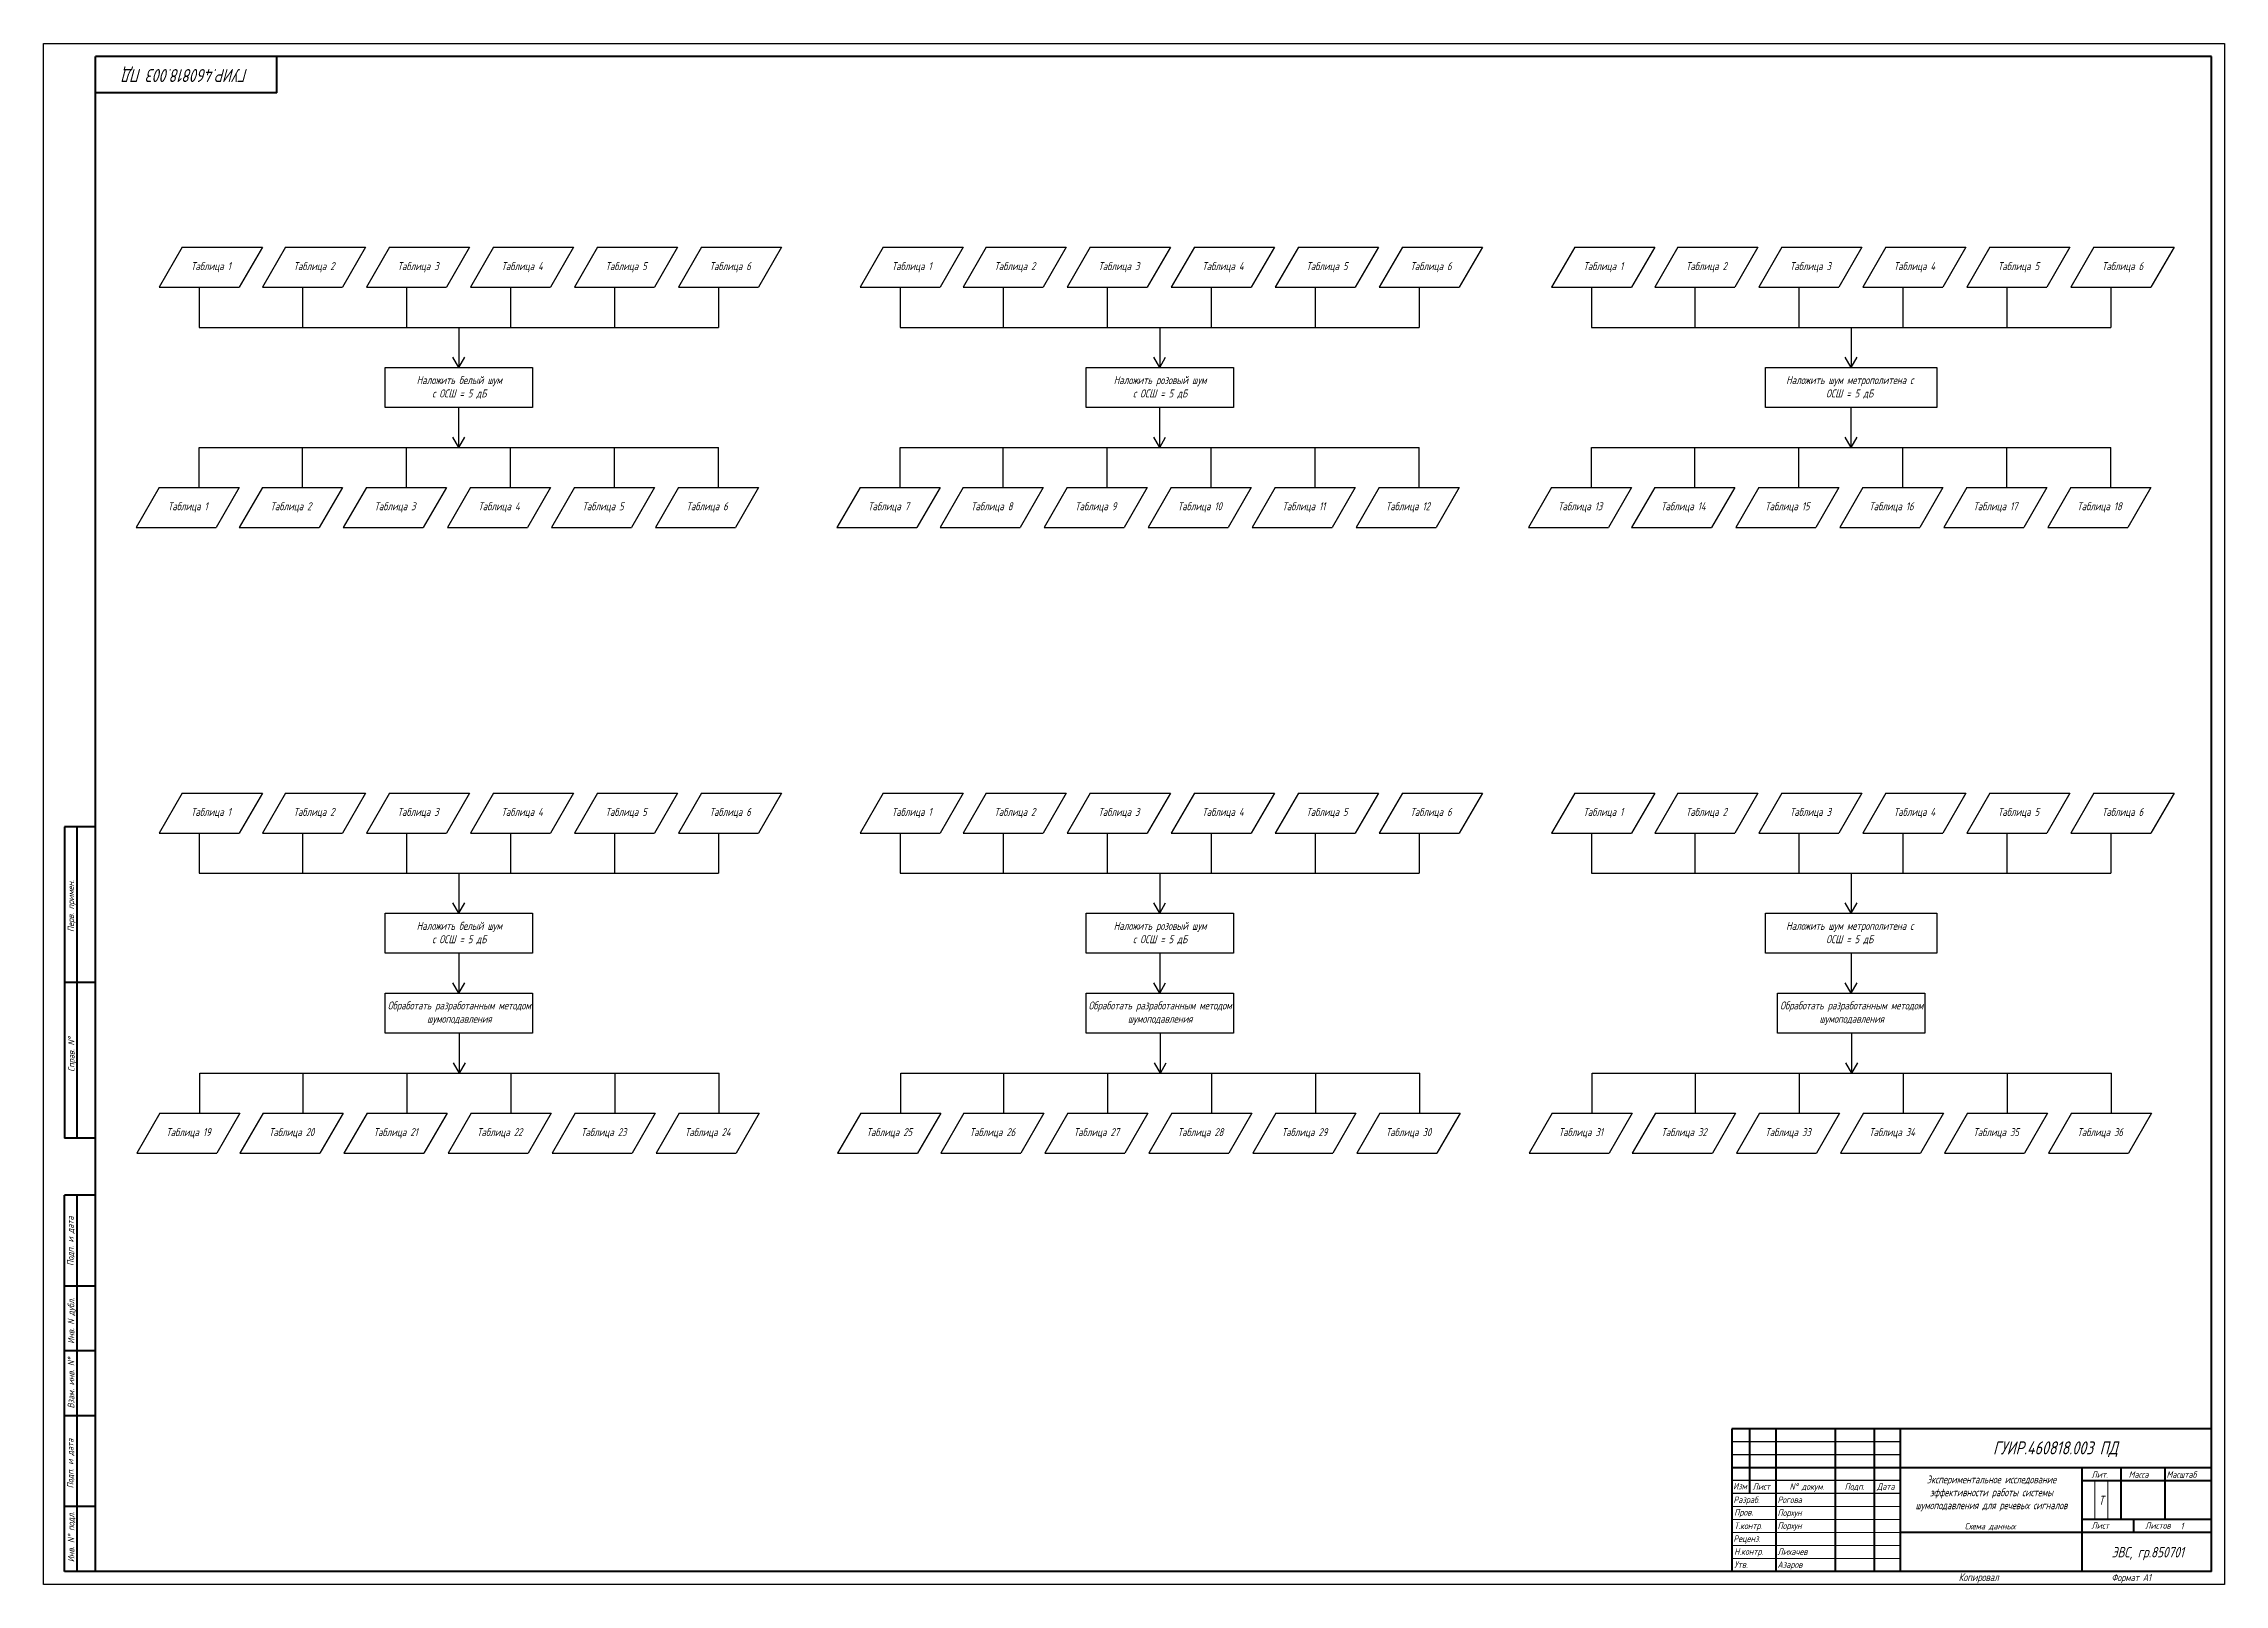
# Model space of a CAD drawing. Extents: x 1752 to 5639, y -294 to 668.
# Drawn here: x 1752 to 2593, y 74 to 668 of the extents above; entities that cross this region are included whole.
import ezdxf

# ---------------------------------------------------------------- set-up
doc = ezdxf.new("R2010")
doc.units = 0
doc.header["$MEASUREMENT"] = 0
doc.layers.get('0').update_dxf_attribs({"linetype": 'CONTINUOUS'})
doc.layers.add('KONTUR', color=7, linetype='CONTINUOUS')
for name, color, linetype, lineweight in [('Основная', 7, 'CONTINUOUS', 40), ('текст', 7, 'CONTINUOUS', 30), ('тонкая', 7, 'CONTINUOUS', 20)]:
    doc.layers.add(name, color=color, linetype=linetype, lineweight=lineweight)
doc.styles.add('стиль1', font='romans.shx', dxfattribs={"width": 0.75, "oblique": 15, "height": 3.5})

msp = doc.modelspace()

# ---------------------------------------------------------------- texts
at = {"layer": 'текст', "style": 'стиль1', "oblique": 15, "width": 0.75}
for s, p in [('Перв. примен.', (1763.29, 325.08)), ('Справ. N%%d', (1763.45, 271.2)), ('Подп. и дата', (1763.11, 196.34)), ('Инв. N дубл.', (1763.36, 166.32)), ('Взам. инв. N%%d', (1763.36, 141.39)), ('Подп. и дата', (1763.06, 110.6)), ('Инв. N%%d подл.', (1763.36, 82.14))]:
    msp.add_text(s, height=2.5, rotation=90, dxfattribs=at).set_placement(p)
for s, height, p in [('Изм', 2.5, (2403.08, 110.18)), ('Лист', 2.5, (2410.56, 110.03)), ('N%%d докум. ', 2.5, (2424.84, 110.03)), ('Подп.', 2.5, (2446.09, 110.03)), ('Дата', 2.5, (2458.55, 110.03)), ('Лит.', 2.5, (2541.26, 114.64)), ('Масса', 2.5, (2555.63, 114.64)), ('Масштаб', 2.5, (2570.22, 114.64)), ('Разраб.', 2.5, (2403.2, 104.93)), ('Пров.', 2.5, (2403.5, 100.1)), ('Рогова', 2.5, (2420.2, 104.93)), ('Порхун', 2.5, (2420.2, 99.93)), ('Т.контр.', 2.5, (2403.5, 94.9)), ('Порхун', 2.5, (2420.2, 94.93)), ('Лист', 2.5, (2541.26, 95.02)), ('Листов', 2.5, (2561.98, 95.02)), ('Реценз.', 2.5, (2403.2, 89.93)), ('Н.контр.', 2.5, (2403.5, 84.98)), ('Лихачев', 2.5, (2420.2, 84.93)), ('Утв.', 2.5, (2403.5, 79.96)), ('Азаров', 2.5, (2420.2, 79.93)), ('Копировал', 3, (2490.07, 74.82)), ('Формат А1', 2.75, (2549, 74.82))]:
    msp.add_text(s, height=height, dxfattribs=at).set_placement(p)
at = {"layer": 'текст', "insert": (1806.31, 655.79), "char_height": 5, "attachment_point": 5, "rotation": 180, "style": 'стиль1'}
msp.add_mtext_dynamic_manual_height_columns('\\pxt13;ГУИР.460818.003 ПД', width=119.6512, gutter_width=75, heights=[14.84], dxfattribs=at)
at = {"layer": 'текст', "attachment_point": 5, "style": 'стиль1'}
for s, width, gutter_width, heights, insert, char_height in [('\\A1;\\pxqc;Таблица 1', 21.7752, 3.05, [13.41], (1816.04, 581.37), 3.0862), ('\\A1;\\pxqc;Таблица 2', 21.7752, 3.05, [13.41], (1855.81, 581.37), 3.0862), ('\\A1;\\pxqc;Таблица 3', 21.7752, 3.05, [13.41], (1895.94, 581.37), 3.0862), ('\\A1;\\pxqc;Таблица 4', 21.7752, 3.05, [13.41], (1936.06, 581.37), 3.0862), ('\\A1;\\pxqc;Таблица 5', 21.7752, 3.05, [13.41], (1976.18, 581.37), 3.0862), ('\\A1;\\pxqc;Таблица 6', 21.7752, 3.05, [13.41], (2016.3, 581.37), 3.0862), ('\\A1;\\pxqc;Таблица 1', 21.7752, 3.05, [13.41], (2086.31, 581.37), 3.0862), ('\\A1;\\pxqc;Таблица 2', 21.7752, 3.05, [13.41], (2126.08, 581.37), 3.0862), ('\\A1;\\pxqc;Таблица 3', 21.7752, 3.05, [13.41], (2166.2, 581.37), 3.0862), ('\\A1;\\pxqc;Таблица 4', 21.7752, 3.05, [13.41], (2206.32, 581.37), 3.0862), ('\\A1;\\pxqc;Таблица 5', 21.7752, 3.05, [13.41], (2246.44, 581.37), 3.0862), ('\\A1;\\pxqc;Таблица 6', 21.7752, 3.05, [13.41], (2286.56, 581.37), 3.0862), ('\\A1;\\pxqc;Таблица 1', 21.7752, 3.05, [13.41], (2353.01, 581.37), 3.0862), ('\\A1;\\pxqc;Таблица 2', 21.7752, 3.05, [13.41], (2392.78, 581.37), 3.0862), ('\\A1;\\pxqc;Таблица 3', 21.7752, 3.05, [13.41], (2432.9, 581.37), 3.0862), ('\\A1;\\pxqc;Таблица 4', 21.7752, 3.05, [13.41], (2473.02, 581.37), 3.0862), ('\\A1;\\pxqc;Таблица 5', 21.7752, 3.05, [13.41], (2513.14, 581.37), 3.0862), ('\\A1;\\pxqc;Таблица 6', 21.7752, 3.05, [13.41], (2553.27, 581.37), 3.0862), ('\\A1;\\pxqc;Наложить белый шум\\Pс ОСШ = 5 дБ', 61.2445, 3.05, [13.41], (1911.85, 535.04), 3.0862), ('\\A1;\\pxqc;Наложить розовый шум\\Pс ОСШ = 5 дБ', 61.2445, 3.05, [13.41], (2182.11, 535.04), 3.0862), ('\\A1;\\pxqc;Наложить шум метрополитена с ОСШ = 5 дБ', 61.2445, 3.05, [13.41], (2448.03, 535.04), 3.0862), ('\\A1;\\pxqc;Таблица 1', 21.7752, 3.05, [13.41], (1807.13, 488.79), 3.0862), ('\\A1;\\pxqc;Таблица 2', 21.7752, 3.05, [13.41], (1846.91, 488.79), 3.0862), ('\\A1;\\pxqc;Таблица 3', 21.7752, 3.05, [13.41], (1887.03, 488.79), 3.0862), ('\\A1;\\pxqc;Таблица 4', 21.7752, 3.05, [13.41], (1927.15, 488.79), 3.0862), ('\\A1;\\pxqc;Таблица 5', 21.7752, 3.05, [13.41], (1967.27, 488.79), 3.0862), ('\\A1;\\pxqc;Таблица 6', 21.7752, 3.05, [13.41], (2007.39, 488.79), 3.0862), ('\\A1;\\pxqc;Таблица 7', 21.7752, 3.05, [13.41], (2077.4, 488.79), 3.0862), ('\\A1;\\pxqc;Таблица 8', 21.7752, 3.05, [13.41], (2117.17, 488.79), 3.0862), ('\\A1;\\pxqc;Таблица 9', 21.7752, 3.05, [13.41], (2157.29, 488.79), 3.0862), ('\\A1;\\pxqc;Таблица 10', 21.7752, 3.05, [13.41], (2197.41, 488.79), 3.0862), ('\\A1;\\pxqc;Таблица 11', 21.7752, 3.05, [13.41], (2237.53, 488.79), 3.0862), ('\\A1;\\pxqc;Таблица 12', 21.7752, 3.05, [13.41], (2277.65, 488.79), 3.0862), ('\\A1;\\pxqc;Таблица 13', 21.7752, 3.05, [13.41], (2344.1, 488.79), 3.0862), ('\\A1;\\pxqc;Таблица 14', 21.7752, 3.05, [13.41], (2383.87, 488.79), 3.0862), ('\\A1;\\pxqc;Таблица 15', 21.7752, 3.05, [13.41], (2423.99, 488.79), 3.0862), ('\\A1;\\pxqc;Таблица 16', 21.7752, 3.05, [13.41], (2464.12, 488.79), 3.0862), ('\\A1;\\pxqc;Таблица 17', 21.7752, 3.05, [13.41], (2504.24, 488.79), 3.0862), ('\\A1;\\pxqc;Таблица 18', 21.7752, 3.05, [13.41], (2544.36, 488.79), 3.0862), ('\\A1;\\pxqc;Таблица 1', 21.7752, 3.05, [13.41], (1816.04, 370.95), 3.0862), ('\\A1;\\pxqc;Таблица 2', 21.7752, 3.05, [13.41], (1855.81, 370.95), 3.0862), ('\\A1;\\pxqc;Таблица 3', 21.7752, 3.05, [13.41], (1895.94, 370.95), 3.0862), ('\\A1;\\pxqc;Таблица 4', 21.7752, 3.05, [13.41], (1936.06, 370.95), 3.0862), ('\\A1;\\pxqc;Таблица 5', 21.7752, 3.05, [13.41], (1976.18, 370.95), 3.0862), ('\\A1;\\pxqc;Таблица 6', 21.7752, 3.05, [13.41], (2016.3, 370.95), 3.0862), ('\\A1;\\pxqc;Таблица 1', 21.7752, 3.05, [13.41], (2086.31, 370.95), 3.0862), ('\\A1;\\pxqc;Таблица 2', 21.7752, 3.05, [13.41], (2126.08, 370.95), 3.0862), ('\\A1;\\pxqc;Таблица 3', 21.7752, 3.05, [13.41], (2166.2, 370.95), 3.0862), ('\\A1;\\pxqc;Таблица 4', 21.7752, 3.05, [13.41], (2206.32, 370.95), 3.0862), ('\\A1;\\pxqc;Таблица 5', 21.7752, 3.05, [13.41], (2246.44, 370.95), 3.0862), ('\\A1;\\pxqc;Таблица 6', 21.7752, 3.05, [13.41], (2286.56, 370.95), 3.0862), ('\\A1;\\pxqc;Таблица 1', 21.7752, 3.05, [13.41], (2353.01, 370.95), 3.0862), ('\\A1;\\pxqc;Таблица 2', 21.7752, 3.05, [13.41], (2392.78, 370.95), 3.0862), ('\\A1;\\pxqc;Таблица 3', 21.7752, 3.05, [13.41], (2432.9, 370.95), 3.0862), ('\\A1;\\pxqc;Таблица 4', 21.7752, 3.05, [13.41], (2473.02, 370.95), 3.0862), ('\\A1;\\pxqc;Таблица 5', 21.7752, 3.05, [13.41], (2513.14, 370.95), 3.0862), ('\\A1;\\pxqc;Таблица 6', 21.7752, 3.05, [13.41], (2553.27, 370.95), 3.0862), ('\\A1;\\pxqc;Наложить белый шум\\Pс ОСШ = 5 дБ', 61.2445, 3.05, [13.41], (1911.85, 324.62), 3.0862), ('\\A1;\\pxqc;Наложить розовый шум\\Pс ОСШ = 5 дБ', 61.2445, 3.05, [13.41], (2182.11, 324.62), 3.0862), ('\\A1;\\pxqc;Наложить шум метрополитена с ОСШ = 5 дБ', 61.2445, 3.05, [13.41], (2448.03, 324.62), 3.0862), ('\\A1;\\pxqc;Обработать разработанным методом шумоподавления', 61.2445, 3.05, [13.41], (1911.85, 293.76), 3.0862), ('\\A1;\\pxqc;Обработать разработанным методом шумоподавления', 61.2445, 3.05, [13.41], (2182.11, 293.76), 3.0862), ('\\A1;\\pxqc;Обработать разработанным методом шумоподавления', 61.2445, 3.05, [13.41], (2448.82, 293.76), 3.0862), ('\\A1;\\pxqc;Таблица 19', 21.7752, 3.05, [13.41], (1807.39, 247.5), 3.0862), ('\\A1;\\pxqc;Таблица 20', 21.7752, 3.05, [13.41], (1847.17, 247.5), 3.0862), ('\\A1;\\pxqc;Таблица 21', 21.7752, 3.05, [13.41], (1887.29, 247.5), 3.0862), ('\\A1;\\pxqc;Таблица 22', 21.7752, 3.05, [13.41], (1927.41, 247.5), 3.0862), ('\\A1;\\pxqc;Таблица 23', 21.7752, 3.05, [13.41], (1967.53, 247.5), 3.0862), ('\\A1;\\pxqc;Таблица 24', 21.7752, 3.05, [13.41], (2007.65, 247.5), 3.0862), ('\\A1;\\pxqc;Таблица 25', 21.7752, 3.05, [13.41], (2077.66, 247.5), 3.0862), ('\\A1;\\pxqc;Таблица 26', 21.7752, 3.05, [13.41], (2117.43, 247.5), 3.0862), ('\\A1;\\pxqc;Таблица 27', 21.7752, 3.05, [13.41], (2157.55, 247.5), 3.0862), ('\\A1;\\pxqc;Таблица 28', 21.7752, 3.05, [13.41], (2197.67, 247.5), 3.0862), ('\\A1;\\pxqc;Таблица 29', 21.7752, 3.05, [13.41], (2237.79, 247.5), 3.0862), ('\\A1;\\pxqc;Таблица 30', 21.7752, 3.05, [13.41], (2277.91, 247.5), 3.0862), ('\\A1;\\pxqc;Таблица 31', 21.7752, 3.05, [13.41], (2344.36, 247.5), 3.0862), ('\\A1;\\pxqc;Таблица 32', 21.7752, 3.05, [13.41], (2384.13, 247.5), 3.0862), ('\\A1;\\pxqc;Таблица 33', 21.7752, 3.05, [13.41], (2424.25, 247.5), 3.0862), ('\\A1;\\pxqc;Таблица 34', 21.7752, 3.05, [13.41], (2464.37, 247.5), 3.0862), ('\\A1;\\pxqc;Таблица 35', 21.7752, 3.05, [13.41], (2504.5, 247.5), 3.0862), ('\\A1;\\pxqc;Таблица 36', 21.7752, 3.05, [13.41], (2544.62, 247.5), 3.0862), ('\\pxt13;ГУИР.460818.003 ПД', 119.6512, 75, [14.84], (2527.36, 125.68), 5), ('\\pxqc,t13;Экспериментальное исследование эффективности работы системы шумоподавления для речевых сигналов', 68.0243, 75, [19.87], (2502.71, 108.63), 3), ('\\pxqc;Т', 5.0097, 17.5, [14.69], (2545.03, 105.97), 3.5), ('\\pxqc,t13;Схема данных', 68.0243, 75, [0], (2502.17, 95.81), 2.5), ('1', 7.152, 17.5, [3.18], (2576.21, 96.07), 2.5), ('\\pxqc,t13;ЭВС, гр.850701', 68.0243, 75, [16.93], (2562.99, 85.42), 4)]:
    msp.add_mtext_dynamic_manual_height_columns(s, width=width, gutter_width=gutter_width, heights=heights, dxfattribs=dict(at, insert=insert, char_height=char_height))

# ---------------------------------------------------------------- linework, layer by layer
for p, q in [((1805.03, 589.05), (1796.12, 573.62)), ((1805.03, 589.05), (1835.89, 589.05)), ((1835.89, 589.05), (1826.98, 573.62)), ((1844.8, 589.05), (1835.89, 573.62)), ((1844.8, 589.05), (1875.66, 589.05)), ((1875.66, 589.05), (1866.76, 573.62)), ((1884.92, 589.05), (1876.01, 573.62)), ((1884.92, 589.05), (1915.79, 589.05)), ((1915.79, 589.05), (1906.88, 573.62)), ((1925.04, 589.05), (1916.13, 573.62)), ((1925.04, 589.05), (1955.91, 589.05)), ((1955.91, 589.05), (1947, 573.62)), ((1965.16, 589.05), (1956.26, 573.62)), ((1965.16, 589.05), (1996.03, 589.05)), ((1996.03, 589.05), (1987.12, 573.62)), ((2005.29, 589.05), (1996.38, 573.62)), ((2005.29, 589.05), (2036.15, 589.05)), ((2036.15, 589.05), (2027.24, 573.62)), ((2075.29, 589.05), (2066.38, 573.62)), ((2075.29, 589.05), (2106.16, 589.05)), ((2106.16, 589.05), (2097.25, 573.62)), ((2115.06, 589.05), (2106.16, 573.62)), ((2115.06, 589.05), (2145.93, 589.05)), ((2145.93, 589.05), (2137.02, 573.62)), ((2155.19, 589.05), (2146.28, 573.62)), ((2155.19, 589.05), (2186.05, 589.05)), ((2186.05, 589.05), (2177.14, 573.62)), ((2195.31, 589.05), (2186.4, 573.62)), ((2195.31, 589.05), (2226.17, 589.05)), ((2226.17, 589.05), (2217.26, 573.62)), ((2235.43, 589.05), (2226.52, 573.62)), ((2235.43, 589.05), (2266.29, 589.05)), ((2266.29, 589.05), (2257.38, 573.62)), ((2275.55, 589.05), (2266.64, 573.62)), ((2275.55, 589.05), (2306.41, 589.05)), ((2306.41, 589.05), (2297.5, 573.62)), ((2342, 589.05), (2333.09, 573.62)), ((2342, 589.05), (2372.86, 589.05)), ((2372.86, 589.05), (2363.95, 573.62)), ((2381.77, 589.05), (2372.86, 573.62)), ((2381.77, 589.05), (2412.63, 589.05)), ((2412.63, 589.05), (2403.72, 573.62)), ((2421.89, 589.05), (2412.98, 573.62)), ((2421.89, 589.05), (2452.75, 589.05)), ((2452.75, 589.05), (2443.84, 573.62)), ((2462.01, 589.05), (2453.1, 573.62)), ((2462.01, 589.05), (2492.87, 589.05)), ((2492.87, 589.05), (2483.97, 573.62)), ((2502.13, 589.05), (2493.22, 573.62)), ((2502.13, 589.05), (2532.99, 589.05)), ((2532.99, 589.05), (2524.09, 573.62)), ((2542.25, 589.05), (2533.34, 573.62)), ((2542.25, 589.05), (2573.12, 589.05)), ((2573.12, 589.05), (2564.21, 573.62)), ((1796.12, 573.62), (1826.98, 573.62)), ((1811.55, 573.62), (1811.55, 558.19)), ((1835.89, 573.62), (1866.76, 573.62)), ((1851.32, 573.62), (1851.32, 558.19)), ((1876.01, 573.62), (1906.88, 573.62)), ((1891.44, 573.62), (1891.44, 558.19)), ((1916.13, 573.62), (1947, 573.62)), ((1931.57, 573.62), (1931.57, 558.19)), ((1956.26, 573.62), (1987.12, 573.62)), ((1971.69, 573.62), (1971.69, 558.19)), ((1996.38, 573.62), (2027.24, 573.62)), ((2011.81, 573.62), (2011.81, 558.19)), ((2066.38, 573.62), (2097.25, 573.62)), ((2081.82, 573.62), (2081.82, 558.19)), ((2106.16, 573.62), (2137.02, 573.62)), ((2121.59, 573.62), (2121.59, 558.19)), ((2146.28, 573.62), (2177.14, 573.62)), ((2161.71, 573.62), (2161.71, 558.19)), ((2186.4, 573.62), (2217.26, 573.62)), ((2201.83, 573.62), (2201.83, 558.19)), ((2226.52, 573.62), (2257.38, 573.62)), ((2241.95, 573.62), (2241.95, 558.19)), ((2266.64, 573.62), (2297.5, 573.62)), ((2282.07, 573.62), (2282.07, 558.19)), ((2333.09, 573.62), (2363.95, 573.62)), ((2348.52, 573.62), (2348.52, 558.19)), ((2372.86, 573.62), (2403.72, 573.62)), ((2388.29, 573.62), (2388.29, 558.19)), ((2412.98, 573.62), (2443.84, 573.62)), ((2428.41, 573.62), (2428.41, 558.19)), ((2453.1, 573.62), (2483.97, 573.62)), ((2468.53, 573.62), (2468.53, 558.19)), ((2493.22, 573.62), (2524.09, 573.62)), ((2508.65, 573.62), (2508.65, 558.19)), ((2533.34, 573.62), (2564.21, 573.62)), ((2548.78, 573.62), (2548.78, 558.19)), ((1811.55, 558.19), (2011.81, 558.19)), ((1911.68, 558.19), (1911.68, 542.76)), ((2081.82, 558.19), (2282.07, 558.19)), ((2181.94, 558.19), (2181.94, 542.76)), ((2348.52, 558.19), (2548.78, 558.19)), ((2448.65, 558.19), (2448.65, 542.76)), ((1911.68, 542.76), (1909.38, 546.75)), ((1911.68, 542.76), (1913.98, 546.75)), ((2181.94, 542.76), (2179.64, 546.75)), ((2181.94, 542.76), (2184.24, 546.75)), ((2448.65, 542.76), (2446.35, 546.75)), ((2448.65, 542.76), (2450.95, 546.75)), ((1883.26, 542.76), (1940.1, 542.76)), ((1883.26, 527.33), (1883.26, 542.76)), ((1940.1, 542.76), (1940.1, 527.33)), ((2153.53, 542.76), (2210.36, 542.76)), ((2153.53, 527.33), (2153.53, 542.76)), ((2210.36, 542.76), (2210.36, 527.33)), ((2415.63, 542.76), (2481.67, 542.76)), ((2415.63, 527.33), (2415.63, 542.76)), ((2481.67, 542.76), (2481.67, 527.33)), ((1940.1, 527.33), (1883.26, 527.33)), ((1911.68, 511.9), (1911.68, 527.33)), ((2210.36, 527.33), (2153.53, 527.33)), ((2181.94, 511.9), (2181.94, 527.33)), ((2481.67, 527.33), (2415.63, 527.33)), ((2448.65, 511.9), (2448.65, 527.33)), ((1911.68, 511.9), (1909.38, 515.88)), ((1911.68, 511.9), (1913.98, 515.88)), ((2181.94, 511.9), (2179.64, 515.88)), ((2181.94, 511.9), (2184.24, 515.88)), ((2448.65, 511.9), (2446.35, 515.88)), ((2448.65, 511.9), (2450.95, 515.88)), ((1811.55, 496.47), (1811.55, 511.9)), ((1811.55, 511.9), (2011.81, 511.9)), ((1851.32, 496.47), (1851.32, 511.9)), ((1891.44, 496.47), (1891.44, 511.9)), ((1931.57, 496.47), (1931.57, 511.9)), ((1971.69, 496.47), (1971.69, 511.9)), ((2011.81, 496.47), (2011.81, 511.9)), ((2081.82, 496.47), (2081.82, 511.9)), ((2081.82, 511.9), (2282.07, 511.9)), ((2121.59, 496.47), (2121.59, 511.9)), ((2161.71, 496.47), (2161.71, 511.9)), ((2201.83, 496.47), (2201.83, 511.9)), ((2241.95, 496.47), (2241.95, 511.9)), ((2282.07, 496.47), (2282.07, 511.9)), ((2348.52, 496.47), (2348.52, 511.9)), ((2348.52, 511.9), (2548.78, 511.9)), ((2388.29, 496.47), (2388.29, 511.9)), ((2428.41, 496.47), (2428.41, 511.9)), ((2468.53, 496.47), (2468.53, 511.9)), ((2508.65, 496.47), (2508.65, 511.9)), ((2548.78, 496.47), (2548.78, 511.9)), ((1796.12, 496.47), (1787.21, 481.04)), ((1796.12, 496.47), (1826.98, 496.47)), ((1826.98, 496.47), (1818.08, 481.04)), ((1835.89, 496.47), (1826.98, 481.04)), ((1835.89, 496.47), (1866.76, 496.47)), ((1866.76, 496.47), (1857.85, 481.04)), ((1876.01, 496.47), (1867.1, 481.04)), ((1876.01, 496.47), (1906.88, 496.47)), ((1906.88, 496.47), (1897.97, 481.04)), ((1916.13, 496.47), (1907.23, 481.04)), ((1916.13, 496.47), (1947, 496.47)), ((1947, 496.47), (1938.09, 481.04)), ((1956.26, 496.47), (1947.35, 481.04)), ((1956.26, 496.47), (1987.12, 496.47)), ((1987.12, 496.47), (1978.21, 481.04)), ((1996.38, 496.47), (1987.47, 481.04)), ((1996.38, 496.47), (2027.24, 496.47)), ((2027.24, 496.47), (2018.33, 481.04)), ((2066.38, 496.47), (2057.48, 481.04)), ((2066.38, 496.47), (2097.25, 496.47)), ((2097.25, 496.47), (2088.34, 481.04)), ((2106.16, 496.47), (2097.25, 481.04)), ((2106.16, 496.47), (2137.02, 496.47)), ((2137.02, 496.47), (2128.11, 481.04)), ((2146.28, 496.47), (2137.37, 481.04)), ((2146.28, 496.47), (2177.14, 496.47)), ((2177.14, 496.47), (2168.23, 481.04)), ((2186.4, 496.47), (2177.49, 481.04)), ((2186.4, 496.47), (2217.26, 496.47)), ((2217.26, 496.47), (2208.35, 481.04)), ((2226.52, 496.47), (2217.61, 481.04)), ((2226.52, 496.47), (2257.38, 496.47)), ((2257.38, 496.47), (2248.47, 481.04)), ((2266.64, 496.47), (2257.73, 481.04)), ((2266.64, 496.47), (2297.5, 496.47)), ((2297.5, 496.47), (2288.59, 481.04)), ((2333.09, 496.47), (2324.18, 481.04)), ((2333.09, 496.47), (2363.95, 496.47)), ((2363.95, 496.47), (2355.04, 481.04)), ((2372.86, 496.47), (2363.95, 481.04)), ((2372.86, 496.47), (2403.72, 496.47)), ((2403.72, 496.47), (2394.81, 481.04)), ((2412.98, 496.47), (2404.07, 481.04)), ((2412.98, 496.47), (2443.84, 496.47)), ((2443.84, 496.47), (2434.94, 481.04)), ((2453.1, 496.47), (2444.19, 481.04)), ((2453.1, 496.47), (2483.97, 496.47)), ((2483.97, 496.47), (2475.06, 481.04)), ((2493.22, 496.47), (2484.31, 481.04)), ((2493.22, 496.47), (2524.09, 496.47)), ((2524.09, 496.47), (2515.18, 481.04)), ((2533.34, 496.47), (2524.44, 481.04)), ((2533.34, 496.47), (2564.21, 496.47)), ((2564.21, 496.47), (2555.3, 481.04)), ((1787.21, 481.04), (1818.08, 481.04)), ((1826.98, 481.04), (1857.85, 481.04)), ((1867.1, 481.04), (1897.97, 481.04)), ((1907.23, 481.04), (1938.09, 481.04)), ((1947.35, 481.04), (1978.21, 481.04)), ((1987.47, 481.04), (2018.33, 481.04)), ((2057.48, 481.04), (2088.34, 481.04)), ((2097.25, 481.04), (2128.11, 481.04)), ((2137.37, 481.04), (2168.23, 481.04)), ((2177.49, 481.04), (2208.35, 481.04)), ((2217.61, 481.04), (2248.47, 481.04)), ((2257.73, 481.04), (2288.59, 481.04)), ((2324.18, 481.04), (2355.04, 481.04)), ((2363.95, 481.04), (2394.81, 481.04)), ((2404.07, 481.04), (2434.94, 481.04)), ((2444.19, 481.04), (2475.06, 481.04)), ((2484.31, 481.04), (2515.18, 481.04)), ((2524.44, 481.04), (2555.3, 481.04)), ((1805.03, 378.63), (1796.12, 363.2)), ((1805.03, 378.63), (1835.89, 378.63)), ((1835.89, 378.63), (1826.98, 363.2)), ((1844.8, 378.63), (1835.89, 363.2)), ((1844.8, 378.63), (1875.66, 378.63)), ((1875.66, 378.63), (1866.76, 363.2)), ((1884.92, 378.63), (1876.01, 363.2)), ((1884.92, 378.63), (1915.79, 378.63)), ((1915.79, 378.63), (1906.88, 363.2)), ((1925.04, 378.63), (1916.13, 363.2)), ((1925.04, 378.63), (1955.91, 378.63)), ((1955.91, 378.63), (1947, 363.2)), ((1965.16, 378.63), (1956.26, 363.2)), ((1965.16, 378.63), (1996.03, 378.63)), ((1996.03, 378.63), (1987.12, 363.2)), ((2005.29, 378.63), (1996.38, 363.2)), ((2005.29, 378.63), (2036.15, 378.63)), ((2036.15, 378.63), (2027.24, 363.2)), ((2075.29, 378.63), (2066.38, 363.2)), ((2075.29, 378.63), (2106.16, 378.63)), ((2106.16, 378.63), (2097.25, 363.2)), ((2115.06, 378.63), (2106.16, 363.2)), ((2115.06, 378.63), (2145.93, 378.63)), ((2145.93, 378.63), (2137.02, 363.2)), ((2155.19, 378.63), (2146.28, 363.2)), ((2155.19, 378.63), (2186.05, 378.63)), ((2186.05, 378.63), (2177.14, 363.2)), ((2195.31, 378.63), (2186.4, 363.2)), ((2195.31, 378.63), (2226.17, 378.63)), ((2226.17, 378.63), (2217.26, 363.2)), ((2235.43, 378.63), (2226.52, 363.2)), ((2235.43, 378.63), (2266.29, 378.63)), ((2266.29, 378.63), (2257.38, 363.2)), ((2275.55, 378.63), (2266.64, 363.2)), ((2275.55, 378.63), (2306.41, 378.63)), ((2306.41, 378.63), (2297.5, 363.2)), ((2342, 378.63), (2333.09, 363.2)), ((2342, 378.63), (2372.86, 378.63)), ((2372.86, 378.63), (2363.95, 363.2)), ((2381.77, 378.63), (2372.86, 363.2)), ((2381.77, 378.63), (2412.63, 378.63)), ((2412.63, 378.63), (2403.72, 363.2)), ((2421.89, 378.63), (2412.98, 363.2)), ((2421.89, 378.63), (2452.75, 378.63)), ((2452.75, 378.63), (2443.84, 363.2)), ((2462.01, 378.63), (2453.1, 363.2)), ((2462.01, 378.63), (2492.87, 378.63)), ((2492.87, 378.63), (2483.97, 363.2)), ((2502.13, 378.63), (2493.22, 363.2)), ((2502.13, 378.63), (2532.99, 378.63)), ((2532.99, 378.63), (2524.09, 363.2)), ((2542.25, 378.63), (2533.34, 363.2)), ((2542.25, 378.63), (2573.12, 378.63)), ((2573.12, 378.63), (2564.21, 363.2)), ((1796.12, 363.2), (1826.98, 363.2)), ((1811.55, 363.2), (1811.55, 347.77)), ((1835.89, 363.2), (1866.76, 363.2)), ((1851.32, 363.2), (1851.32, 347.77)), ((1876.01, 363.2), (1906.88, 363.2)), ((1891.44, 363.2), (1891.44, 347.77)), ((1916.13, 363.2), (1947, 363.2)), ((1931.57, 363.2), (1931.57, 347.77)), ((1956.26, 363.2), (1987.12, 363.2)), ((1971.69, 363.2), (1971.69, 347.77)), ((1996.38, 363.2), (2027.24, 363.2)), ((2011.81, 363.2), (2011.81, 347.77)), ((2066.38, 363.2), (2097.25, 363.2)), ((2081.82, 363.2), (2081.82, 347.77)), ((2106.16, 363.2), (2137.02, 363.2)), ((2121.59, 363.2), (2121.59, 347.77)), ((2146.28, 363.2), (2177.14, 363.2)), ((2161.71, 363.2), (2161.71, 347.77)), ((2186.4, 363.2), (2217.26, 363.2)), ((2201.83, 363.2), (2201.83, 347.77)), ((2226.52, 363.2), (2257.38, 363.2)), ((2241.95, 363.2), (2241.95, 347.77)), ((2266.64, 363.2), (2297.5, 363.2)), ((2282.07, 363.2), (2282.07, 347.77)), ((2333.09, 363.2), (2363.95, 363.2)), ((2348.52, 363.2), (2348.52, 347.77)), ((2372.86, 363.2), (2403.72, 363.2)), ((2388.29, 363.2), (2388.29, 347.77)), ((2412.98, 363.2), (2443.84, 363.2)), ((2428.41, 363.2), (2428.41, 347.77)), ((2453.1, 363.2), (2483.97, 363.2)), ((2468.53, 363.2), (2468.53, 347.77)), ((2493.22, 363.2), (2524.09, 363.2)), ((2508.65, 363.2), (2508.65, 347.77)), ((2533.34, 363.2), (2564.21, 363.2)), ((2548.78, 363.2), (2548.78, 347.77)), ((1811.55, 347.77), (2011.81, 347.77)), ((1911.68, 347.77), (1911.68, 332.34)), ((2081.82, 347.77), (2282.07, 347.77)), ((2181.94, 347.77), (2181.94, 332.34)), ((2348.52, 347.77), (2548.78, 347.77)), ((2448.65, 347.77), (2448.65, 332.34)), ((1883.26, 332.34), (1940.1, 332.34)), ((1883.26, 316.91), (1883.26, 332.34)), ((1911.68, 332.34), (1909.38, 336.32)), ((1911.68, 332.34), (1913.98, 336.32)), ((1940.1, 332.34), (1940.1, 316.91)), ((2153.53, 332.34), (2210.36, 332.34)), ((2153.53, 316.91), (2153.53, 332.34)), ((2181.94, 332.34), (2179.64, 336.32)), ((2181.94, 332.34), (2184.24, 336.32)), ((2210.36, 332.34), (2210.36, 316.91)), ((2415.63, 332.34), (2481.67, 332.34)), ((2415.63, 316.91), (2415.63, 332.34)), ((2448.65, 332.34), (2446.35, 336.32)), ((2448.65, 332.34), (2450.95, 336.32)), ((2481.67, 332.34), (2481.67, 316.91)), ((1940.1, 316.91), (1883.26, 316.91)), ((1911.68, 316.91), (1911.68, 301.48)), ((2210.36, 316.91), (2153.53, 316.91)), ((2181.94, 316.91), (2181.94, 301.48)), ((2481.67, 316.91), (2415.63, 316.91)), ((2448.65, 316.91), (2448.65, 301.48)), ((1911.68, 301.48), (1909.38, 305.46)), ((1911.68, 301.48), (1913.98, 305.46)), ((2181.94, 301.48), (2179.64, 305.46)), ((2181.94, 301.48), (2184.24, 305.46)), ((2448.65, 301.48), (2446.35, 305.46)), ((2448.65, 301.48), (2450.95, 305.46)), ((1883.26, 301.48), (1940.1, 301.48)), ((1883.26, 286.05), (1883.26, 301.48)), ((1940.1, 301.48), (1940.1, 286.05)), ((2153.53, 301.48), (2210.36, 301.48)), ((2153.53, 286.05), (2153.53, 301.48)), ((2210.36, 301.48), (2210.36, 286.05)), ((2420.23, 301.48), (2477.07, 301.48)), ((2420.23, 286.05), (2420.23, 301.48)), ((2477.07, 301.48), (2477.07, 286.05)), ((1940.1, 286.05), (1883.26, 286.05)), ((1911.94, 270.62), (1911.94, 286.05)), ((2210.36, 286.05), (2153.53, 286.05)), ((2182.2, 270.62), (2182.2, 286.05)), ((2477.07, 286.05), (2420.23, 286.05)), ((2448.91, 270.62), (2448.91, 286.05)), ((1811.81, 255.18), (1811.81, 270.62)), ((1811.81, 270.62), (2012.07, 270.62)), ((1851.58, 255.18), (1851.58, 270.62)), ((1891.7, 255.18), (1891.7, 270.62)), ((1911.94, 270.62), (1909.64, 274.6)), ((1911.94, 270.62), (1914.24, 274.6)), ((1931.83, 255.18), (1931.83, 270.62)), ((1971.95, 255.18), (1971.95, 270.62)), ((2012.07, 255.18), (2012.07, 270.62)), ((2082.07, 255.18), (2082.07, 270.62)), ((2082.07, 270.62), (2282.33, 270.62)), ((2121.85, 255.18), (2121.85, 270.62)), ((2161.97, 255.18), (2161.97, 270.62)), ((2182.2, 270.62), (2179.9, 274.6)), ((2182.2, 270.62), (2184.5, 274.6)), ((2202.09, 255.18), (2202.09, 270.62)), ((2242.21, 255.18), (2242.21, 270.62)), ((2282.33, 255.18), (2282.33, 270.62)), ((2348.78, 255.18), (2348.78, 270.62)), ((2348.78, 270.62), (2549.03, 270.62)), ((2388.55, 255.18), (2388.55, 270.62)), ((2428.67, 255.18), (2428.67, 270.62)), ((2448.91, 270.62), (2446.61, 274.6)), ((2448.91, 270.62), (2451.21, 274.6)), ((2468.79, 255.18), (2468.79, 270.62)), ((2508.91, 255.18), (2508.91, 270.62)), ((2549.03, 255.18), (2549.03, 270.62)), ((1796.38, 255.18), (1787.47, 239.75)), ((1796.38, 255.18), (1827.24, 255.18)), ((1827.24, 255.18), (1818.33, 239.75)), ((1836.15, 255.18), (1827.24, 239.75)), ((1836.15, 255.18), (1867.01, 255.18)), ((1867.01, 255.18), (1858.11, 239.75)), ((1876.27, 255.18), (1867.36, 239.75)), ((1876.27, 255.18), (1907.14, 255.18)), ((1907.14, 255.18), (1898.23, 239.75)), ((1916.39, 255.18), (1907.49, 239.75)), ((1916.39, 255.18), (1947.26, 255.18)), ((1947.26, 255.18), (1938.35, 239.75)), ((1956.51, 255.18), (1947.61, 239.75)), ((1956.51, 255.18), (1987.38, 255.18)), ((1987.38, 255.18), (1978.47, 239.75)), ((1996.64, 255.18), (1987.73, 239.75)), ((1996.64, 255.18), (2027.5, 255.18)), ((2027.5, 255.18), (2018.59, 239.75)), ((2066.64, 255.18), (2057.73, 239.75)), ((2066.64, 255.18), (2097.51, 255.18)), ((2097.51, 255.18), (2088.6, 239.75)), ((2106.42, 255.18), (2097.51, 239.75)), ((2106.42, 255.18), (2137.28, 255.18)), ((2137.28, 255.18), (2128.37, 239.75)), ((2146.54, 255.18), (2137.63, 239.75)), ((2146.54, 255.18), (2177.4, 255.18)), ((2177.4, 255.18), (2168.49, 239.75)), ((2186.66, 255.18), (2177.75, 239.75)), ((2186.66, 255.18), (2217.52, 255.18)), ((2217.52, 255.18), (2208.61, 239.75)), ((2226.78, 255.18), (2217.87, 239.75)), ((2226.78, 255.18), (2257.64, 255.18)), ((2257.64, 255.18), (2248.73, 239.75)), ((2266.9, 255.18), (2257.99, 239.75)), ((2266.9, 255.18), (2297.76, 255.18)), ((2297.76, 255.18), (2288.85, 239.75)), ((2333.35, 255.18), (2324.44, 239.75)), ((2333.35, 255.18), (2364.21, 255.18)), ((2364.21, 255.18), (2355.3, 239.75)), ((2373.12, 255.18), (2364.21, 239.75)), ((2373.12, 255.18), (2403.98, 255.18)), ((2403.98, 255.18), (2395.07, 239.75)), ((2413.24, 255.18), (2404.33, 239.75)), ((2413.24, 255.18), (2444.1, 255.18)), ((2444.1, 255.18), (2435.19, 239.75)), ((2453.36, 255.18), (2444.45, 239.75)), ((2453.36, 255.18), (2484.22, 255.18)), ((2484.22, 255.18), (2475.32, 239.75)), ((2493.48, 255.18), (2484.57, 239.75)), ((2493.48, 255.18), (2524.35, 255.18)), ((2524.35, 255.18), (2515.44, 239.75)), ((2533.6, 255.18), (2524.69, 239.75)), ((2533.6, 255.18), (2564.47, 255.18)), ((2564.47, 255.18), (2555.56, 239.75)), ((1787.47, 239.75), (1818.33, 239.75)), ((1827.24, 239.75), (1858.11, 239.75)), ((1867.36, 239.75), (1898.23, 239.75)), ((1907.49, 239.75), (1938.35, 239.75)), ((1947.61, 239.75), (1978.47, 239.75)), ((1987.73, 239.75), (2018.59, 239.75)), ((2057.73, 239.75), (2088.6, 239.75)), ((2097.51, 239.75), (2128.37, 239.75)), ((2137.63, 239.75), (2168.49, 239.75)), ((2177.75, 239.75), (2208.61, 239.75)), ((2217.87, 239.75), (2248.73, 239.75)), ((2257.99, 239.75), (2288.85, 239.75)), ((2324.44, 239.75), (2355.3, 239.75)), ((2364.21, 239.75), (2395.07, 239.75)), ((2404.33, 239.75), (2435.19, 239.75)), ((2444.45, 239.75), (2475.32, 239.75)), ((2484.57, 239.75), (2515.44, 239.75)), ((2524.69, 239.75), (2555.56, 239.75)), ((2467.54, 128.57), (2402.54, 128.57)), ((2467.54, 123.57), (2402.54, 123.57)), ((2467.54, 113.57), (2402.54, 113.57)), ((2467.54, 108.57), (2402.54, 108.57)), ((2537.54, 78.57), (2537.54, 78.57))]:
    msp.add_line(p, q)
at = {"layer": 'KONTUR'}
for p, q in [((1751.54, 73.57), (1751.54, 667.57)), ((1751.54, 667.57), (2592.54, 667.57)), ((2592.54, 667.57), (2592.54, 73.57)), ((2592.54, 73.57), (1751.54, 73.57))]:
    msp.add_line(p, q, dxfattribs=at)
at = {"layer": 'Основная'}
for p, q in [((1771.54, 118.57), (1771.54, 662.57)), ((2587.54, 662.57), (1771.54, 662.57)), ((1841.54, 648.57), (1841.54, 662.57)), ((2587.54, 78.57), (2587.54, 662.57)), ((1841.54, 648.57), (1771.54, 648.57)), ((1759.54, 365.57), (1759.54, 245.57)), ((1771.54, 365.57), (1759.54, 365.57)), ((1764.54, 245.57), (1764.54, 365.57)), ((1771.54, 305.57), (1759.54, 305.57)), ((1771.54, 245.57), (1759.54, 245.57)), ((1759.54, 78.57), (1759.54, 223.57)), ((1771.54, 223.57), (1759.54, 223.57)), ((1764.54, 78.57), (1764.54, 223.57)), ((1771.54, 188.57), (1759.54, 188.57)), ((1771.54, 163.57), (1759.54, 163.57)), ((1771.54, 138.57), (1759.54, 138.57)), ((2402.54, 133.57), (2402.54, 78.57)), ((2587.54, 133.57), (2402.54, 133.57)), ((2409.54, 108.57), (2409.54, 133.57)), ((2419.54, 133.57), (2419.54, 78.57)), ((2442.54, 78.57), (2442.54, 133.57)), ((2457.54, 133.57), (2457.54, 78.57)), ((2467.54, 133.57), (2467.54, 78.57)), ((1771.54, 78.57), (1771.54, 118.57)), ((2402.54, 118.57), (2587.54, 118.57)), ((2537.54, 118.57), (2537.54, 78.57)), ((2552.54, 118.57), (2552.54, 98.57)), ((2569.54, 118.57), (2569.54, 98.57)), ((2537.54, 113.57), (2587.54, 113.57)), ((1771.54, 103.57), (1759.54, 103.57)), ((2587.54, 93.57), (2467.54, 93.57)), ((2587.54, 98.57), (2537.54, 98.57)), ((2557.54, 98.57), (2557.54, 93.57)), ((2587.54, 78.57), (1759.54, 78.57))]:
    msp.add_line(p, q, dxfattribs=at)
at = {"layer": 'тонкая'}
for p, q in [((2542.53, 113.36), (2542.53, 98.57)), ((2547.6, 113.36), (2547.6, 98.57)), ((2402.54, 103.57), (2467.54, 103.57)), ((2467.54, 98.57), (2402.54, 98.57)), ((2467.54, 93.57), (2402.54, 93.57))]:
    msp.add_line(p, q, dxfattribs=at)
for points in [[(2402.54, 88.57), (2467.54, 88.57)], [(2402.54, 83.57), (2467.54, 83.57)]]:
    msp.add_lwpolyline(points, dxfattribs=at)

msp.set_redraw_order([(e.dxf.handle, doc.entitydb.next_handle()) for e in msp.query("TEXT MTEXT ATTDEF DIMENSION ARC_DIMENSION")])  # texts and dimensions are drawn at this point

doc.saveas('drawing.dxf')
